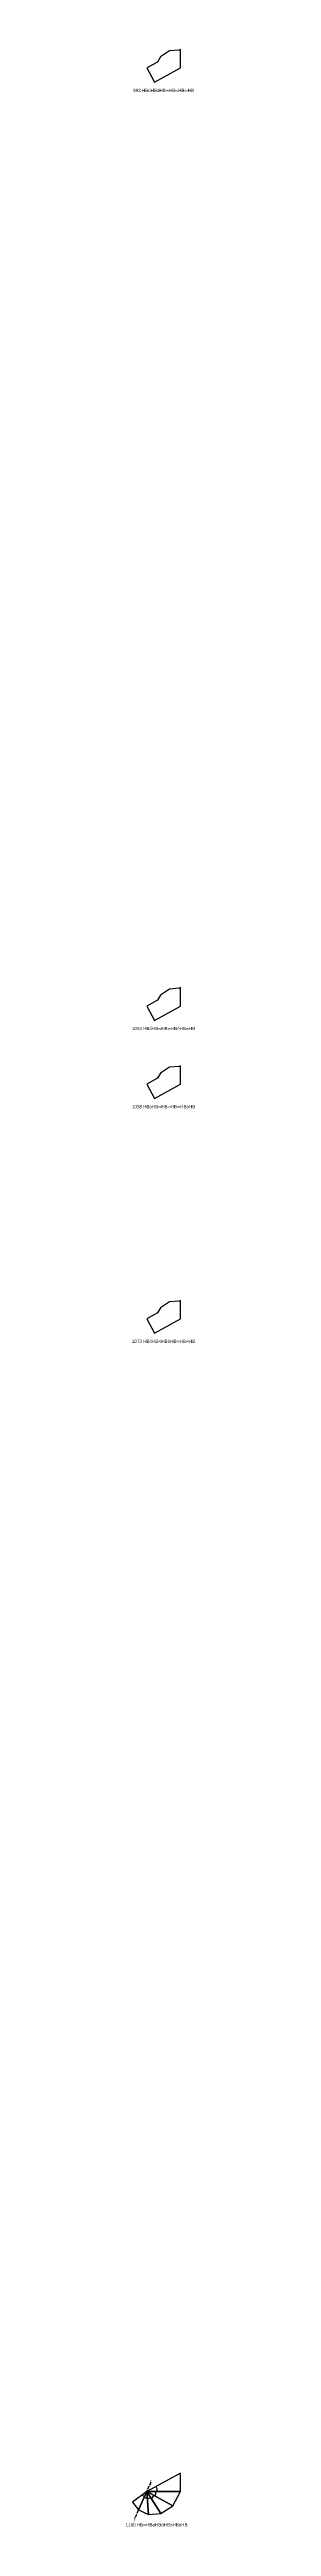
# Model space of a CAD drawing. Header units: millimetres. Extents: x 122552 to 1654769, y -10280102 to 62068.
# Drawn here: x 1314018 to 1337635, y -9149953 to -8305614 of the extents above; entities that cross this region are included whole.
import ezdxf
from ezdxf.enums import TextEntityAlignment as Align

# ---------------------------------------------------------------- set-up
doc = ezdxf.new("R2010")
doc.units = ezdxf.units.MM
doc.linetypes.add('ACAD_ISO02W100', pattern=[15, 12, -3])
for name, color, linetype in [('BASE', 170, 'Continuous'), ('HYPOTENUSE', 20, 'Continuous'), ('PERPENDICULAR', 90, 'Continuous'), ('Standard', 7, 'Continuous')]:
    doc.layers.add(name, color=color, linetype=linetype)
doc.styles.add('Arial', font='arial_0.ttf')

# ---------------------------------------------------------------- blocks, each defined once
blk = doc.blocks.new('fundamental_block_GT')
at = {"color": 4}
blk.add_arc((0, -2), 277, 359.9799, 28.42535, dxfattribs=at)
at = {"layer": 'BASE'}
blk.add_line((0, 0), (879, -7), dxfattribs=at)
at = {"layer": 'HYPOTENUSE'}
blk.add_line((883, 469), (0, 0), dxfattribs=at)
at = {"layer": 'PERPENDICULAR'}
blk.add_line((879, -7), (883, 469), dxfattribs=at)

msp = doc.modelspace()

# ---------------------------------------------------------------- linework, layer by layer
at = {"linetype": 'ACAD_ISO02W100', "ltscale": 100}
msp.add_line((1322502, -9134852), (1316888, -9147490), dxfattribs=at)
for points in [[(1323735, -8316761), (1332686, -8311903), (1332686, -8305614), (1332208, -8305874), (1332205, -8305844), (1328918, -8306105), (1325771, -8308150), (1324835, -8309875), (1321099, -8311903)], [(1323735, -8636545), (1332686, -8631687), (1332686, -8625399), (1332208, -8625658), (1332205, -8625629), (1328918, -8625889), (1325771, -8627934), (1324835, -8629659), (1321099, -8631687)], [(1323735, -8663193), (1332686, -8658336), (1332686, -8652047), (1332208, -8652307), (1332205, -8652277), (1328918, -8652538), (1325771, -8654583), (1324835, -8656308), (1321099, -8658336)], [(1323735, -8743139), (1332686, -8738282), (1332686, -8731993), (1332208, -8732253), (1332205, -8732223), (1328918, -8732484), (1325771, -8734529), (1324835, -8736254), (1321099, -8738282)]]:
    msp.add_lwpolyline(points, close=True)

# ---------------------------------------------------------------- block references
for xscale, yscale, zscale, rotation in [(10.18429076373612, 10.18429076373612, 10.18429076373612, 303.5116672382094), (11.58735412275403, 11.58735412275403, 11.58735412275403, 332.0000000000002), (6.914651890687655, 6.914651890687655, 6.914651890687655, 218.0466689528337), (7.867265571234018, 7.867265571234018, 7.867265571234018, 246.5350017146322), (8.951118371073811, 8.951118371073811, 8.951118371073811, 275.0233344764194)]:
    msp.add_blockref('fundamental_block_GT', (1321099, -9138012), dxfattribs=dict(xscale=xscale, yscale=yscale, zscale=zscale, rotation=rotation))
at = {"layer": 'Standard', "xscale": 13.18371388650824, "yscale": 13.18371388650824, "zscale": 13.18371388650824, "rotation": 0.4883327617913192}
msp.add_blockref('fundamental_block_GT', (1321099, -9138012), dxfattribs=at)

# ---------------------------------------------------------------- texts
at = {"style": 'Arial'}
for s, p in [('993 HBóHBóHB∞HB∞HB∞HB', (1326892, -8319547)), ('1053 HBóHB∞HB∞HBóHB∞HB', (1326892, -8639331)), ('1058 HBóHB∞HB∞HB∞HBóHB', (1326892, -8665980)), ('1073 HBóHB∞HBóHB∞HB∞HB', (1326892, -8745926)), ('⌠', (1322502, -9134852)), ('1160 HB∞HBöHBöHBöHBöHB', (1324483, -9149387)), ('⌡', (1316888, -9147490))]:
    msp.add_text(s, height=1100, dxfattribs=at).set_placement(p, align=Align.MIDDLE_CENTER)

doc.saveas('drawing.dxf')
